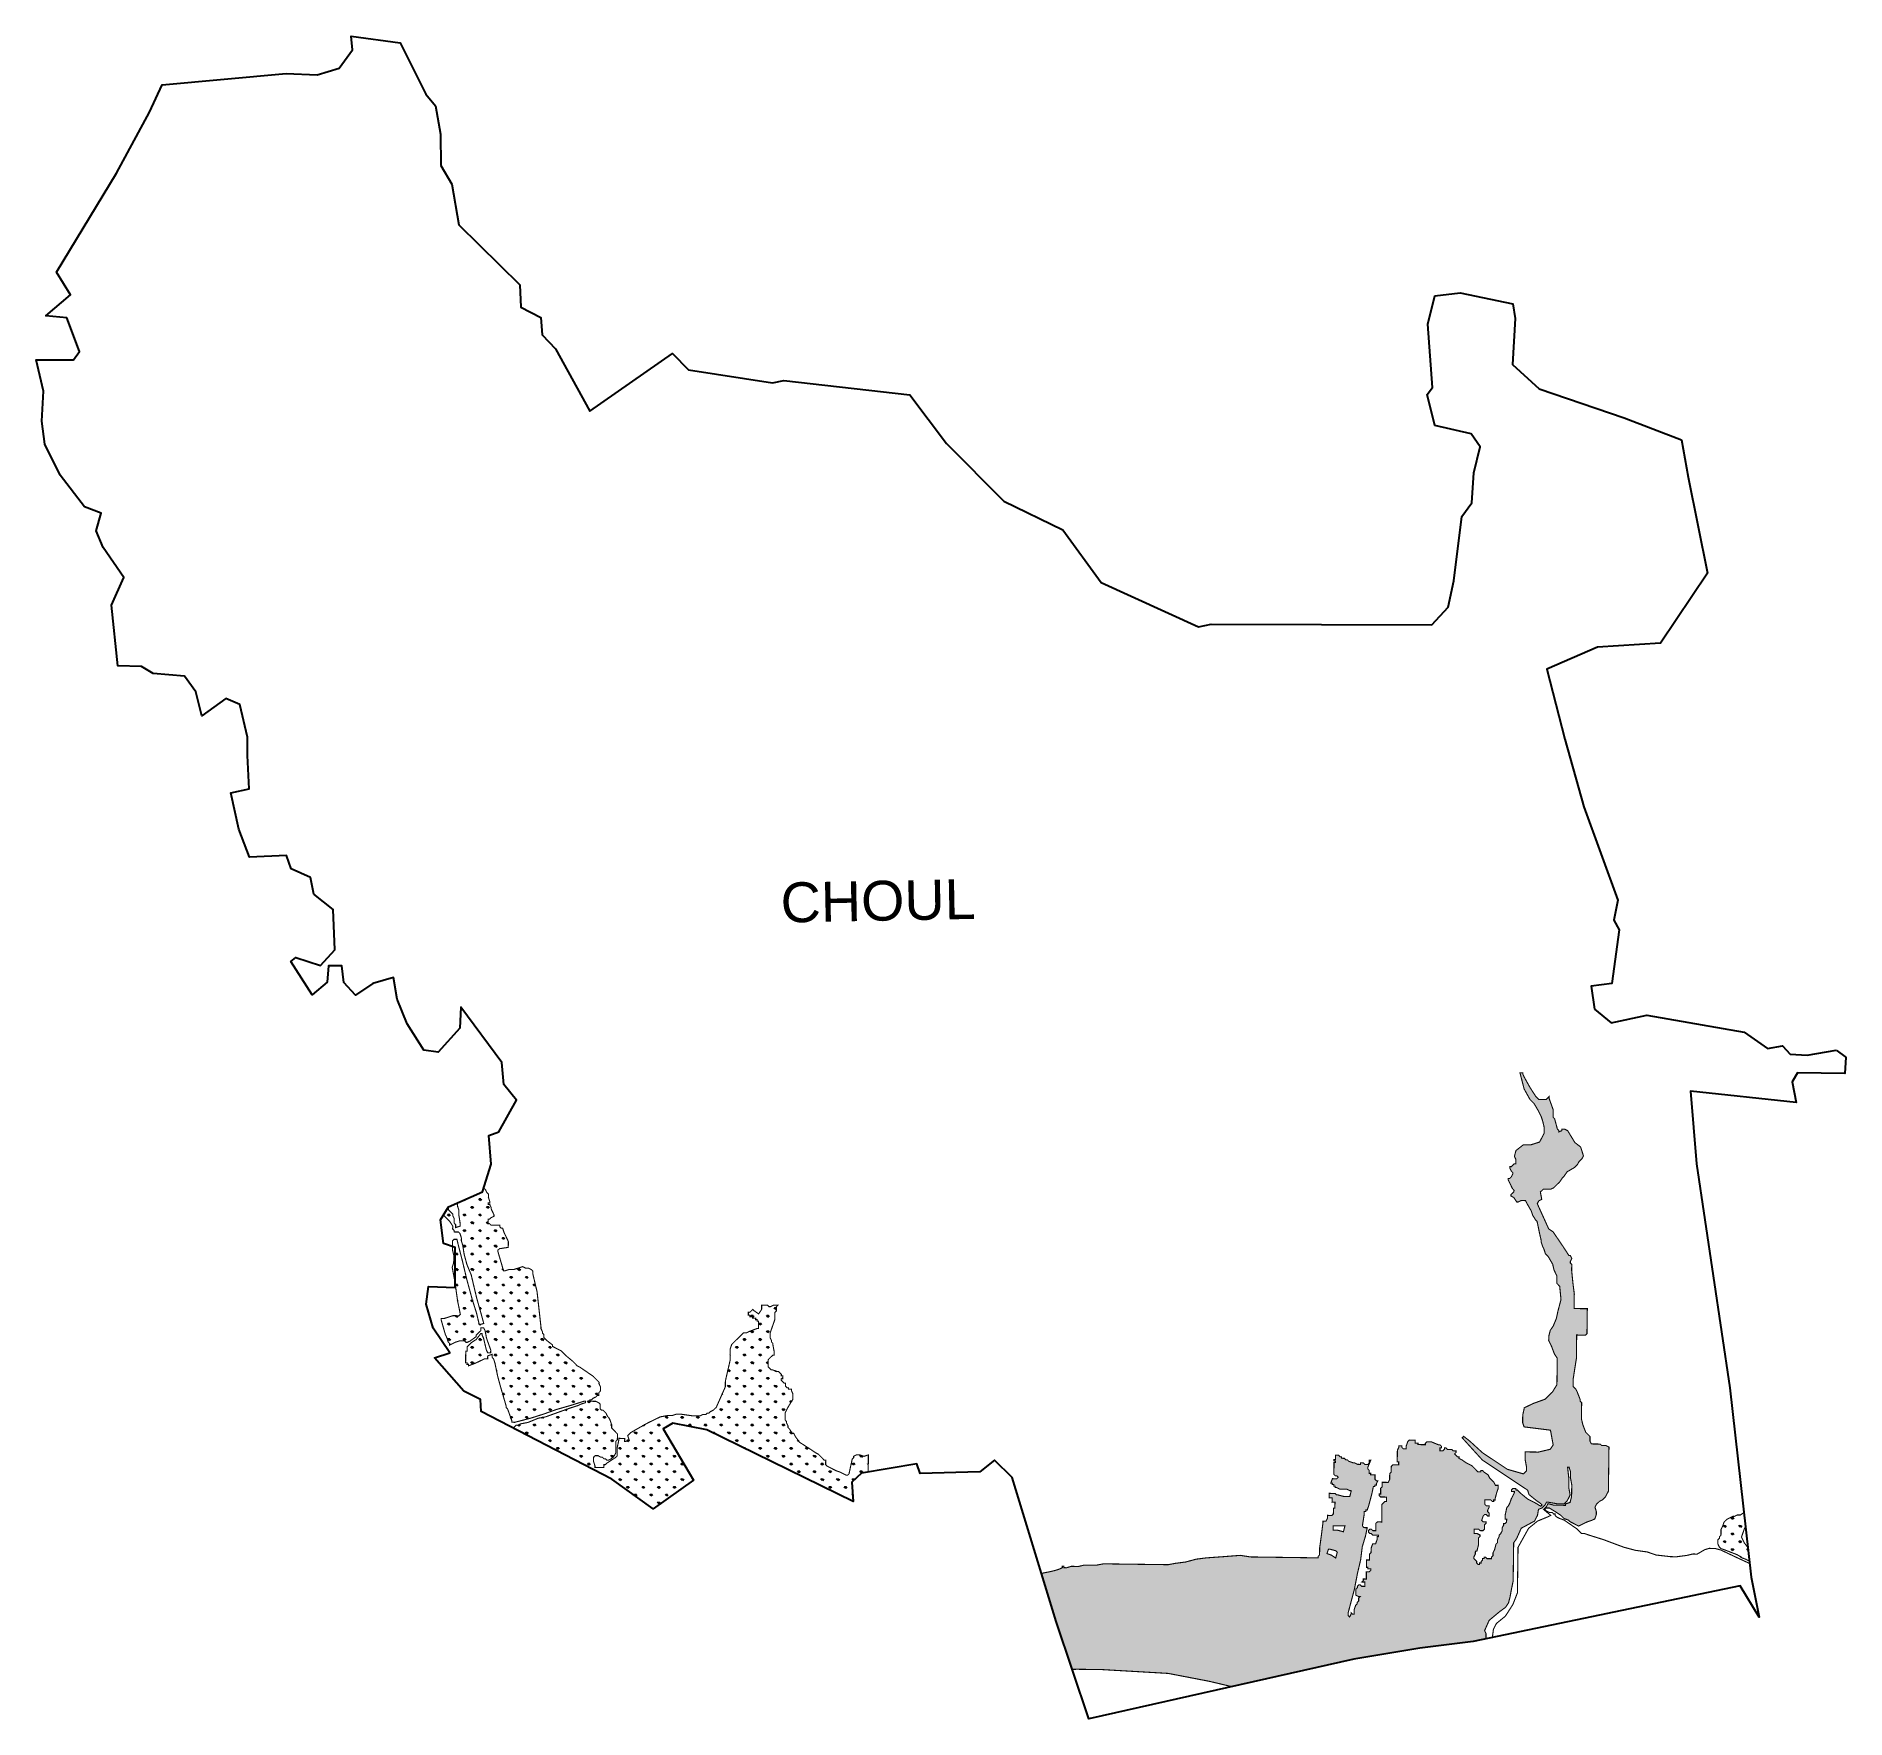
# Model space of a CAD drawing. Header units: metres. Extents: x 280246 to 285181, y 2051855 to 2056443.
import ezdxf

# ---------------------------------------------------------------- set-up
doc = ezdxf.new("R2010")
doc.units = ezdxf.units.M
doc.header["$MEASUREMENT"] = 0
for name, color, linetype in [('MANGROOVES', 112, 'Continuous'), ('village', 3, 'Continuous'), ('VILLAGE NAME', 250, 'Continuous')]:
    doc.layers.add(name, color=color, linetype=linetype)
doc.styles.get("Standard").update_dxf_attribs({"font": 'simplex.shx'})

msp = doc.modelspace()

# ---------------------------------------------------------------- texts
at = {"layer": 'VILLAGE NAME', "insert": (282275, 2054134.7), "char_height": 108.748, "attachment_point": 1, "rotation": 1.1028}
msp.add_mtext_dynamic_manual_height_columns('{\\fArial|b0|i0|c0|p34;CHOUL}', width=726.929, gutter_width=543.7, heights=[0], dxfattribs=at)

# ---------------------------------------------------------------- hatches: boundary and pattern name
at = {"layer": 'MANGROOVES'}
h = msp.add_hatch(dxfattribs=at)
h.set_pattern_fill('GRASS', color=256, scale=30)
h.paths.add_polyline_path([(284018.9, 2052047.2), (284164.6, 2052065.7), (284199.5, 2052073), (284199.7, 2052087.1), (284195.8, 2052095.1), (284208.2, 2052123), (284236.6, 2052146.7), (284252.8, 2052158.5), (284260.9, 2052170.4), (284265.1, 2052186.4), (284269.5, 2052210.4), (284273.7, 2052230.3), (284275.1, 2052334.5), (284283.3, 2052346.4), (284295.7, 2052374.3), (284332, 2052393.8), (284340.2, 2052409.8), (284342.7, 2052425.7), (284352.5, 2052429.6), (284360.6, 2052437.5), (284364.7, 2052445.5), (284368.7, 2052445.4), (284392.7, 2052441.1), (284412.8, 2052440.9), (284420.9, 2052448.8), (284429.1, 2052464.7), (284425.4, 2052484.8), (284425.7, 2052508.8), (284422.1, 2052540.9), (284426.1, 2052540.9), (284429.9, 2052528.8), (284429.7, 2052512.8), (284433.5, 2052492.7), (284433, 2052460.6), (284428.8, 2052444.6), (284416.8, 2052440.8), (284416.7, 2052436.8), (284384.7, 2052437.2), (284368.7, 2052441.4), (284364.6, 2052433.5), (284360.5, 2052429.5), (284372.5, 2052429.4), (284392.4, 2052417.1), (284404.3, 2052408.9), (284412.2, 2052400.8), (284424.2, 2052396.6), (284428.1, 2052392.6), (284436.1, 2052388.5), (284452, 2052380.2), (284476.2, 2052391.9), (284488.3, 2052395.8), (284496.3, 2052399.7), (284500.5, 2052411.6), (284500.6, 2052419.7), (284496.8, 2052431.7), (284500.9, 2052439.7), (284509, 2052447.6), (284517.1, 2052451.5), (284525.2, 2052459.4), (284533.4, 2052475.3), (284535, 2052595.5), (284527, 2052599.6), (284515, 2052599.8), (284511.1, 2052603.8), (284487, 2052604.2), (284483.1, 2052612.2), (284483.3, 2052624.2), (284479.3, 2052628.3), (284471.4, 2052636.4), (284463.7, 2052656.6), (284459.9, 2052672.6), (284460.5, 2052716.7), (284456.5, 2052720.8), (284456.6, 2052724.8), (284448.8, 2052744.9), (284445, 2052753), (284437, 2052761.1), (284437.3, 2052781.1), (284446.1, 2052837.1), (284446.9, 2052901.2), (284471, 2052900.9), (284475, 2052904.8), (284475.9, 2052973), (284439.9, 2052973.4), (284440.4, 2053013.5), (284436.8, 2053041.6), (284433.2, 2053077.7), (284433.5, 2053093.7), (284429.5, 2053097.8), (284429.6, 2053101.8), (284433.7, 2053109.8), (284429.8, 2053117.8), (284425.8, 2053117.9), (284410.1, 2053142.1), (284382.6, 2053182.6), (284370.6, 2053190.7), (284339.5, 2053259.3), (284343.6, 2053267.2), (284351.7, 2053271.1), (284347.9, 2053291.2), (284356.1, 2053299.1), (284376.1, 2053298.8), (284384.2, 2053302.7), (284388.2, 2053306.7), (284396.3, 2053314.6), (284400.4, 2053318.6), (284408.6, 2053330.5), (284412.6, 2053334.4), (284420.8, 2053346.3), (284441, 2053358.1), (284449.1, 2053366), (284453.2, 2053374), (284461.3, 2053381.9), (284465.4, 2053389.8), (284457.7, 2053414), (284441.9, 2053426.2), (284422.3, 2053458.5), (284414.3, 2053462.6), (284406.3, 2053462.7), (284406.3, 2053458.7), (284398.2, 2053454.8), (284398.2, 2053458.8), (284394.3, 2053462.9), (284386.7, 2053491), (284382.7, 2053495.1), (284383, 2053515.1), (284371.4, 2053547.3), (284371.4, 2053551.4), (284367.4, 2053547.4), (284363.3, 2053543.4), (284343.3, 2053543.7), (284335.4, 2053551.8), (284319.7, 2053576.1), (284304, 2053604.3), (284300.1, 2053612.4), (284300.2, 2053616.4), (284292.2, 2053616.5), (284303.6, 2053572.3), (284319.3, 2053544), (284331.1, 2053531.9), (284342.9, 2053511.7), (284350.7, 2053495.5), (284354.5, 2053483.5), (284358.3, 2053467.4), (284358.1, 2053451.4), (284349.9, 2053435.4), (284345.7, 2053427.5), (284321.6, 2053419.8), (284301.6, 2053420.1), (284281.3, 2053404.3), (284277.1, 2053388.3), (284281, 2053380.3), (284280.9, 2053368.2), (284276.9, 2053368.3), (284272.8, 2053364.3), (284268.7, 2053360.4), (284264.7, 2053360.4), (284264.7, 2053356.4), (284268.6, 2053348.4), (284272.5, 2053344.3), (284272.5, 2053340.3), (284268.4, 2053332.3), (284264.3, 2053328.4), (284260.3, 2053328.4), (284260.2, 2053324.4), (284264.1, 2053316.4), (284271.9, 2053300.2), (284275.9, 2053296.2), (284275.8, 2053292.2), (284271.8, 2053288.2), (284267.7, 2053284.3), (284267.7, 2053280.3), (284275.6, 2053276.1), (284283.5, 2053264), (284287.5, 2053264), (284295.5, 2053267.9), (284307.6, 2053267.7), (284311.5, 2053259.6), (284323.2, 2053239.4), (284327.1, 2053227.4), (284334.9, 2053215.2), (284338.9, 2053211.2), (284346.4, 2053175), (284350.2, 2053158.9), (284350.1, 2053154.9), (284354, 2053142.9), (284357.9, 2053134.8), (284361.7, 2053122.7), (284369.6, 2053114.6), (284381.4, 2053094.4), (284385.2, 2053078.3), (284393, 2053062.2), (284392.7, 2053042.2), (284400.6, 2053034.1), (284404.1, 2052997.9), (284395.7, 2052966), (284391.4, 2052946), (284383.1, 2052926.1), (284375, 2052914.2), (284370.8, 2052898.2), (284370.6, 2052886.2), (284378.4, 2052870.1), (284386.1, 2052849.9), (284394, 2052837.8), (284393, 2052765.7), (284380.8, 2052745.8), (284360.5, 2052726.1), (284328.3, 2052714.5), (284304.1, 2052702.8), (284299.8, 2052682.8), (284299.5, 2052662.7), (284303.4, 2052650.7), (284375.4, 2052641.7), (284382.8, 2052601.5), (284374.7, 2052589.6), (284342.5, 2052582), (284306.5, 2052582.5), (284306.2, 2052562.5), (284309.9, 2052542.4), (284309.8, 2052530.4), (284301.7, 2052522.5), (284257.8, 2052535.1), (284190.2, 2052580.1), (284154.6, 2052612.6), (284138.8, 2052624.8), (284134.7, 2052620.9), (284190, 2052560), (284313.1, 2052478.2), (284316.9, 2052466.2), (284336.8, 2052449.9), (284348.7, 2052441.7), (284352.6, 2052437.6), (284348.7, 2052434.3), (284336.6, 2052441.9), (284312.8, 2052454.2), (284293, 2052470.5), (284285.1, 2052478.6), (284281, 2052478.7), (284281.1, 2052482.7), (284273.1, 2052482.8), (284269, 2052478.8), (284269, 2052474.8), (284277, 2052474.7), (284276.9, 2052470.7), (284268.7, 2052454.8), (284264.5, 2052442.8), (284260.4, 2052434.9), (284256.4, 2052430.9), (284252.1, 2052410.9), (284251.9, 2052398.9), (284255.9, 2052398.9), (284255.8, 2052390.9), (284251.8, 2052386.9), (284247.8, 2052387), (284247.7, 2052382.9), (284243.6, 2052375), (284243.5, 2052367), (284239.4, 2052359), (284235.3, 2052355.1), (284235.3, 2052351.1), (284231.2, 2052343.1), (284231.1, 2052335.1), (284227, 2052331.1), (284222.8, 2052315.2), (284218.7, 2052307.2), (284218.6, 2052299.2), (284214.5, 2052295.2), (284214.5, 2052291.2), (284202.4, 2052291.4), (284198.5, 2052295.4), (284194.5, 2052295.5), (284194.4, 2052291.5), (284190.4, 2052291.5), (284190.4, 2052287.5), (284186.3, 2052283.6), (284186.3, 2052279.6), (284182.2, 2052279.6), (284182.2, 2052275.6), (284178.2, 2052275.7), (284174.2, 2052279.7), (284174.3, 2052283.7), (284170.3, 2052287.8), (284166.4, 2052291.9), (284166.4, 2052295.9), (284170.5, 2052303.8), (284170.7, 2052311.8), (284174.7, 2052311.8), (284178.9, 2052327.8), (284179.1, 2052347.8), (284183.2, 2052351.7), (284183.3, 2052355.8), (284175.3, 2052359.9), (284167.3, 2052360), (284167.4, 2052372), (284179.5, 2052371.8), (284183.4, 2052367.8), (284191.4, 2052367.7), (284195.5, 2052371.6), (284195.6, 2052383.6), (284199.7, 2052387.6), (284199.8, 2052391.6), (284191.7, 2052391.7), (284187.8, 2052395.8), (284192, 2052407.7), (284196, 2052411.7), (284200, 2052411.6), (284204, 2052407.6), (284208, 2052407.5), (284208.1, 2052415.5), (284204.1, 2052419.6), (284204.2, 2052423.6), (284208.3, 2052431.6), (284208.4, 2052435.6), (284200.3, 2052435.7), (284196.4, 2052439.7), (284196.6, 2052451.7), (284212.6, 2052451.5), (284216.5, 2052447.5), (284220.5, 2052447.4), (284220.6, 2052451.4), (284224.6, 2052451.4), (284224.6, 2052455.4), (284228.9, 2052471.4), (284233, 2052483.3), (284233.1, 2052491.3), (284225.1, 2052491.4), (284221.2, 2052499.5), (284213.3, 2052507.6), (284209.4, 2052511.7), (284205.5, 2052519.7), (284193.6, 2052527.9), (284189.6, 2052532), (284185.6, 2052532), (284185.5, 2052528), (284177.5, 2052528.1), (284165.7, 2052540.3), (284161.7, 2052544.4), (284145.8, 2052552.6), (284133.9, 2052560.8), (284125.9, 2052564.9), (284126, 2052568.9), (284122, 2052568.9), (284118, 2052573), (284114.1, 2052577.1), (284118.1, 2052581), (284118.2, 2052585), (284110.2, 2052585.1), (284106.2, 2052589.2), (284094.2, 2052589.3), (284090.3, 2052593.4), (284086.3, 2052593.5), (284086.2, 2052589.5), (284082.1, 2052585.5), (284074.1, 2052585.6), (284074.2, 2052593.6), (284078.2, 2052593.6), (284078.3, 2052597.6), (284074.3, 2052601.6), (284070.3, 2052601.7), (284050.4, 2052610), (284038.4, 2052610.1), (284034.3, 2052606.2), (284034.3, 2052602.2), (284014.3, 2052602.4), (284014.3, 2052606.4), (284006.3, 2052606.5), (284006.4, 2052614.6), (283990.4, 2052614.8), (283986.3, 2052610.8), (283982.2, 2052598.8), (283982.1, 2052590.8), (283974, 2052590.9), (283970.1, 2052595), (283970.1, 2052599), (283962.1, 2052599.1), (283962.1, 2052595.1), (283958, 2052587.1), (283957.5, 2052555.1), (283961.5, 2052555), (283961.4, 2052547), (283945.4, 2052547.2), (283941.4, 2052543.3), (283941.1, 2052527.3), (283937.1, 2052523.3), (283936.9, 2052507.3), (283932.8, 2052499.3), (283916.7, 2052499.5), (283916.6, 2052487.5), (283912.5, 2052483.6), (283912.3, 2052467.5), (283908.3, 2052467.6), (283908.3, 2052463.6), (283912.2, 2052459.5), (283928.2, 2052459.3), (283928.1, 2052447.3), (283924.1, 2052447.4), (283920, 2052443.4), (283915.9, 2052439.4), (283915.3, 2052391.4), (283903.3, 2052391.5), (283899.2, 2052387.6), (283899, 2052367.5), (283890.9, 2052367.7), (283887, 2052371.7), (283883, 2052371.8), (283878.9, 2052367.8), (283878.9, 2052363.8), (283882.8, 2052359.7), (283886.8, 2052359.7), (283890.8, 2052355.6), (283906.8, 2052355.4), (283906.8, 2052351.4), (283902.8, 2052351.5), (283902.6, 2052343.5), (283898.5, 2052331.5), (283890.5, 2052331.6), (283886.3, 2052319.6), (283886.1, 2052307.6), (283882.1, 2052303.7), (283881.9, 2052287.6), (283873.9, 2052287.7), (283873.6, 2052267.7), (283877.6, 2052267.7), (283877.5, 2052263.6), (283885.6, 2052263.5), (283885.5, 2052259.5), (283881.4, 2052255.6), (283873.4, 2052255.7), (283873.2, 2052235.7), (283865.2, 2052235.8), (283865.1, 2052231.8), (283861, 2052227.8), (283869.1, 2052227.7), (283868.9, 2052215.7), (283860.9, 2052215.8), (283856.9, 2052219.8), (283852.9, 2052219.9), (283848.9, 2052215.9), (283848.8, 2052211.9), (283844.8, 2052208), (283844.5, 2052192), (283852.5, 2052187.8), (283856.5, 2052187.8), (283852.4, 2052183.8), (283852.3, 2052175.8), (283848.3, 2052171.9), (283848.2, 2052167.9), (283844.2, 2052163.9), (283840, 2052152), (283839.8, 2052139.9), (283835.8, 2052140), (283831.9, 2052144), (283831.8, 2052140), (283827.7, 2052132.1), (283823.8, 2052136.1), (283823.9, 2052144.2), (283832.3, 2052176.1), (283840.8, 2052208), (283849.3, 2052252), (283857.8, 2052288), (283862.3, 2052324), (283870.7, 2052351.9), (283875, 2052371.9), (283875, 2052375.9), (283867, 2052376), (283863.1, 2052380), (283863.1, 2052384.1), (283867.5, 2052412), (283867.6, 2052420.1), (283871.6, 2052420), (283871.7, 2052424), (283875.7, 2052424), (283879.8, 2052435.9), (283888.3, 2052467.9), (283892.5, 2052487.8), (283896.6, 2052487.8), (283896.6, 2052491.8), (283900.6, 2052491.7), (283900.7, 2052495.7), (283904.8, 2052503.7), (283900.8, 2052503.8), (283896.8, 2052507.8), (283897, 2052519.8), (283885, 2052520), (283885, 2052524), (283881, 2052524.1), (283881.1, 2052532.1), (283877.2, 2052536.1), (283877.2, 2052540.1), (283885.5, 2052560.1), (283881.5, 2052560.1), (283881.4, 2052552.1), (283877.3, 2052548.2), (283869.3, 2052548.3), (283865.4, 2052552.3), (283857.3, 2052552.4), (283857.3, 2052548.4), (283849.3, 2052548.5), (283841.3, 2052552.6), (283837.3, 2052552.7), (283825.4, 2052556.9), (283821.4, 2052560.9), (283817.4, 2052561), (283813.4, 2052565), (283805.4, 2052565.1), (283805.5, 2052569.1), (283801.5, 2052569.2), (283797.5, 2052573.3), (283789.5, 2052573.4), (283789.4, 2052561.3), (283784.9, 2052561.3), (283785.3, 2052557.4), (283789.3, 2052557.3), (283789.3, 2052553.3), (283785.2, 2052553.4), (283784.8, 2052521.3), (283788.8, 2052517.3), (283792.8, 2052517.2), (283796.7, 2052513.2), (283792.7, 2052509.2), (283780.7, 2052509.4), (283776.5, 2052497.4), (283780.5, 2052497.3), (283780.4, 2052493.3), (283784.4, 2052493.3), (283784.4, 2052489.3), (283788.4, 2052489.2), (283788.3, 2052485.2), (283792.4, 2052485.2), (283800.3, 2052481.1), (283820.3, 2052480.8), (283828.3, 2052476.7), (283832.3, 2052476.6), (283828.1, 2052460.7), (283812.1, 2052460.9), (283796.1, 2052465.1), (283792.1, 2052465.1), (283788.1, 2052469.2), (283772.1, 2052469.4), (283772, 2052457.4), (283780, 2052457.3), (283779.8, 2052445.3), (283787.8, 2052445.2), (283787.6, 2052429.1), (283783.6, 2052429.2), (283783.4, 2052413.2), (283779.3, 2052409.2), (283767.3, 2052409.4), (283767.2, 2052401.4), (283763.1, 2052393.4), (283755.1, 2052393.5), (283755, 2052389.5), (283750.5, 2052353.5), (283746.1, 2052321.5), (283745.8, 2052301.5), (283741.8, 2052297.5), (283741.7, 2052293.5), (283557.5, 2052296), (283529.5, 2052300.3), (283485.4, 2052296.9), (283437.2, 2052293.5), (283409.1, 2052289.9), (283381, 2052282.3), (283352.9, 2052278.6), (283332.8, 2052274.9), (283156.6, 2052277.2), (283136.5, 2052273.5), (283104.4, 2052273.9), (283088.4, 2052270.1), (283068.3, 2052270.4), (283056.3, 2052266.6), (283048.3, 2052266.7), (283048.3, 2052270.7), (283044.3, 2052270.7), (283044.3, 2052266.7), (283036.2, 2052262.8), (283024.1, 2052259), (283008, 2052255.2), (282988, 2052251.4), (282987.6, 2052251.3), (283027.8, 2052119.8), (283071.4, 2051989.4), (283084.6, 2051989.7), (283152.7, 2051988.8), (283332.9, 2051978.4), (283444.8, 2051956.9), (283506.1, 2051942.4), (283839.1, 2052017.4)])
h.paths.add_polyline_path([(283789.8, 2052292.9), (283777.9, 2052301), (283765.9, 2052305.2), (283770.1, 2052317.2), (283774.1, 2052317.1), (283790.1, 2052312.9), (283794, 2052308.8)], flags=16)
h.paths.add_polyline_path([(283810.8, 2052364.7), (283794.8, 2052368.9), (283782.8, 2052369.1), (283783, 2052381.1), (283787, 2052381.1), (283815, 2052380.7)], flags=16)
h = msp.add_hatch(dxfattribs=at)
h.set_pattern_fill('GRASS', color=256, scale=30)
h.paths.add_polyline_path([(281478.2, 2053205.1), (281478.4, 2053217.2), (281482.4, 2053217.1), (281486.4, 2053221.1), (281494.5, 2053225), (281494.6, 2053229), (281486.8, 2053245.1), (281486.8, 2053249.1), (281482.9, 2053257.2), (281478.9, 2053257.2), (281479, 2053261.2), (281483, 2053261.2), (281483, 2053265.2), (281479.2, 2053277.3), (281479.3, 2053285.3), (281475.3, 2053289.3), (281471.4, 2053297.4), (281466.7, 2053302.3), (281463.5, 2053291.8), (281390.8, 2053260), (281390.8, 2053258.4), (281394.8, 2053258.4), (281394.7, 2053254.3), (281398.6, 2053242.3), (281398.4, 2053230.3), (281402.1, 2053206.2), (281402, 2053198.1), (281389.9, 2053194.3), (281390, 2053202.3), (281386.1, 2053206.4), (281386.2, 2053218.4), (281382.3, 2053226.5), (281382.4, 2053230.5), (281378.4, 2053234.5), (281374.5, 2053238.6), (281370.5, 2053242.6), (281370.7, 2053251.2), (281370.4, 2053251.1), (281356.6, 2053228.5), (281374.1, 2053210.5), (281382, 2053198.4), (281381.9, 2053190.4), (281385.8, 2053186.3), (281385.8, 2053182.3), (281397.8, 2053182.2), (281401.7, 2053178.1), (281405.6, 2053166), (281405.5, 2053158), (281409.3, 2053146), (281413, 2053121.9), (281420.6, 2053093.7), (281432.3, 2053065.5), (281447.5, 2053001.2), (281458.9, 2052961), (281466.6, 2052932.8), (281454.5, 2052929), (281446.9, 2052961.1), (281435.4, 2052997.4), (281420.1, 2053053.7), (281408.7, 2053101.9), (281397.3, 2053146.1), (281393.5, 2053162.2), (281385.5, 2053162.3), (281381.4, 2053158.4), (281381.2, 2053142.4), (281388.2, 2053140.1), (281388.4, 2053042.8), (281395.3, 2052993.9), (281402.8, 2052957.7), (281398.7, 2052953.8), (281382.7, 2052954), (281358.6, 2052946.3), (281350.6, 2052946.4), (281350.5, 2052942.4), (281362, 2052902.2), (281365.9, 2052894.1), (281369.7, 2052882), (281373.7, 2052878), (281373.6, 2052874), (281381.7, 2052877.9), (281389.8, 2052881.8), (281401.8, 2052885.6), (281413.9, 2052885.4), (281417.8, 2052881.4), (281421.8, 2052881.3), (281429.9, 2052885.2), (281446.1, 2052897), (281446.1, 2052901), (281458.3, 2052912.9), (281458.4, 2052920.9), (281466.4, 2052920.8), (281470.3, 2052912.7), (281474.1, 2052892.7), (281485.6, 2052860.4), (281485.5, 2052852.4), (281477.5, 2052852.5), (281473.6, 2052860.6), (281466, 2052892.8), (281462.1, 2052900.8), (281462.2, 2052904.8), (281458.2, 2052904.9), (281446, 2052889), (281433.8, 2052881.2), (281425.7, 2052873.3), (281421.7, 2052869.3), (281421.5, 2052857.3), (281417.5, 2052857.3), (281417.1, 2052825.3), (281421.1, 2052825.2), (281421, 2052821.2), (281425, 2052821.2), (281425, 2052817.2), (281445.1, 2052824.9), (281469.3, 2052836.6), (281477.3, 2052836.5), (281477.4, 2052844.5), (281489.5, 2052848.4), (281489.4, 2052840.4), (281493.3, 2052836.3), (281497.2, 2052824.2), (281504.7, 2052788.1), (281512.4, 2052759.9), (281527.7, 2052707.6), (281527.6, 2052703.6), (281531.6, 2052699.6), (281543.2, 2052667.3), (281543.1, 2052663.3), (281551.1, 2052663.2), (281595.4, 2052674.7), (281631.6, 2052686.2), (281663.8, 2052697.8), (281704, 2052709.3), (281740.2, 2052720.8), (281744.2, 2052720.8), (281744.2, 2052716.8), (281732.1, 2052712.9), (281724, 2052709), (281699.9, 2052701.3), (281635.5, 2052678.1), (281615.4, 2052674.4), (281587.2, 2052662.8), (281567.1, 2052659), (281559, 2052655.1), (281555, 2052655.2), (281551, 2052651.2), (281546.9, 2052647.3), (281546.9, 2052647.2), (281815.6, 2052508.4), (281928.6, 2052426.8), (282038.7, 2052505.3), (281956.2, 2052645.3), (281981.8, 2052660.8), (282074.6, 2052643.1), (282473.5, 2052447.6), (282470, 2052499.6), (282496.9, 2052524.1), (282514.9, 2052527.2), (282515.4, 2052570.3), (282515.5, 2052574.3), (282503.4, 2052570.4), (282491.5, 2052574.6), (282483.4, 2052574.7), (282475.4, 2052570.8), (282475.3, 2052566.8), (282471.3, 2052562.8), (282467, 2052542.9), (282462.7, 2052522.9), (282458.7, 2052518.9), (282454.7, 2052519), (282438.7, 2052527.2), (282426.8, 2052531.4), (282418.8, 2052535.5), (282402.9, 2052543.7), (282399, 2052547.8), (282399.1, 2052559.8), (282395.1, 2052559.8), (282391.2, 2052563.9), (282379.3, 2052576.1), (282371.3, 2052580.2), (282359.4, 2052588.4), (282327.7, 2052608.8), (282315.8, 2052625), (282312, 2052633.1), (282307.9, 2052633.1), (282300.1, 2052645.3), (282296.1, 2052649.3), (282296.2, 2052653.3), (282292.3, 2052661.4), (282292.3, 2052665.4), (282288.4, 2052669.5), (282288.7, 2052689.5), (282296.9, 2052705.4), (282309.2, 2052725.3), (282309.4, 2052741.3), (282305.5, 2052749.4), (282305.5, 2052753.4), (282297.5, 2052753.5), (282297.6, 2052757.5), (282293.6, 2052757.5), (282289.6, 2052761.6), (282289.7, 2052769.6), (282285.7, 2052769.7), (282281.8, 2052773.7), (282277.8, 2052777.8), (282277.9, 2052781.8), (282281.9, 2052781.7), (282282, 2052789.8), (282278, 2052789.8), (282278, 2052793.8), (282270.1, 2052801.9), (282266.1, 2052802), (282254.2, 2052806.1), (282250.1, 2052806.2), (282246.2, 2052810.3), (282242.2, 2052814.3), (282242.5, 2052834.4), (282246.6, 2052838.3), (282250.6, 2052842.3), (282254.7, 2052846.2), (282258.7, 2052846.2), (282258.8, 2052854.2), (282255.1, 2052874.3), (282255.1, 2052878.3), (282251.2, 2052882.3), (282251.2, 2052886.3), (282247.3, 2052894.4), (282247.5, 2052906.4), (282251.6, 2052918.4), (282260, 2052942.3), (282260.2, 2052962.3), (282264.3, 2052966.3), (282264.5, 2052978.3), (282268.5, 2052982.3), (282256.5, 2052982.4), (282248.4, 2052978.5), (282244.4, 2052978.6), (282240.5, 2052982.6), (282224.5, 2052982.9), (282224.3, 2052970.8), (282216.1, 2052958.9), (282204.2, 2052967.1), (282200.3, 2052971.2), (282192.1, 2052963.2), (282188.1, 2052963.3), (282188, 2052955.3), (282192, 2052955.2), (282192, 2052951.2), (282200, 2052951.1), (282199.9, 2052947.1), (282208, 2052947), (282207.9, 2052943), (282211.9, 2052943), (282211.9, 2052938.9), (282215.9, 2052938.9), (282215.6, 2052918.9), (282211.6, 2052918.9), (282191.4, 2052911.2), (282183.4, 2052907.3), (282175.4, 2052907.4), (282171.3, 2052903.4), (282159.1, 2052891.6), (282151, 2052883.7), (282147, 2052879.7), (282142.9, 2052875.7), (282138.7, 2052863.8), (282138.3, 2052831.7), (282125.5, 2052775.8), (282125.3, 2052759.8), (282100.6, 2052704), (282096.5, 2052700.1), (282092.4, 2052696.1), (282084.4, 2052692.2), (282080.3, 2052688.3), (282076.3, 2052688.3), (282072.2, 2052684.4), (282064.2, 2052684.5), (282056.2, 2052680.6), (282036.1, 2052680.8), (282004.2, 2052685.3), (281992.1, 2052685.4), (281980.1, 2052681.6), (281968, 2052681.7), (281948, 2052678), (281923.8, 2052666.3), (281915.7, 2052662.4), (281887.5, 2052646.7), (281867.3, 2052635), (281863.2, 2052631), (281859.1, 2052627.1), (281863, 2052615), (281859, 2052615.1), (281854.9, 2052611.1), (281850.9, 2052611.2), (281851, 2052619.2), (281835, 2052619.4), (281835, 2052615.4), (281830.7, 2052595.4), (281830.4, 2052571.4), (281826.3, 2052567.4), (281814.2, 2052559.6), (281802.1, 2052551.7), (281798, 2052547.8), (281794, 2052547.8), (281793.9, 2052539.8), (281769.8, 2052540.1), (281769.9, 2052544.1), (281766.1, 2052556.2), (281766.2, 2052568.2), (281770.3, 2052572.2), (281778.3, 2052572.1), (281786.2, 2052567.9), (281790.3, 2052567.9), (281794.2, 2052563.8), (281798.2, 2052563.8), (281802.2, 2052559.7), (281806.2, 2052559.7), (281814.2, 2052563.6), (281822.3, 2052571.5), (281826.5, 2052579.4), (281826.9, 2052611.5), (281830.9, 2052615.4), (281831.2, 2052631.5), (281827.2, 2052635.5), (281823.3, 2052639.6), (281815.4, 2052647.7), (281815.5, 2052655.7), (281811.6, 2052667.8), (281807.7, 2052675.8), (281803.8, 2052679.9), (281799.9, 2052688), (281792, 2052696.1), (281788, 2052696.1), (281784, 2052700.2), (281784.2, 2052712.2), (281780.2, 2052716.3), (281772.2, 2052720.4), (281756.2, 2052720.6), (281756.3, 2052724.6), (281760.3, 2052724.6), (281764.3, 2052728.5), (281772.4, 2052732.4), (281776.5, 2052736.4), (281780.5, 2052736.3), (281780.6, 2052744.3), (281784.6, 2052748.3), (281784.8, 2052760.3), (281780.9, 2052768.4), (281781, 2052772.4), (281777, 2052776.4), (281765.1, 2052788.6), (281729.4, 2052813.1), (281721.5, 2052817.2), (281709.6, 2052829.4), (281689.8, 2052845.7), (281677.9, 2052857.9), (281654, 2052870.2), (281654.1, 2052874.2), (281638.2, 2052886.5), (281630.3, 2052894.6), (281630.4, 2052902.6), (281626.5, 2052906.7), (281626.5, 2052910.7), (281622.6, 2052918.7), (281622.7, 2052922.7), (281619.1, 2052954.8), (281612, 2053019), (281600.6, 2053067.3), (281600.7, 2053075.3), (281596.7, 2053079.4), (281588.8, 2053083.5), (281580.8, 2053083.6), (281572.8, 2053087.7), (281548.7, 2053080), (281536.6, 2053080.2), (281524.6, 2053076.3), (281520.6, 2053076.4), (281505.2, 2053128.7), (281505.3, 2053132.7), (281509.4, 2053136.6), (281533.4, 2053140.3), (281533.7, 2053156.3), (281522, 2053180.5), (281518.1, 2053192.6), (281514.1, 2053192.7), (281510.2, 2053196.7), (281510.2, 2053200.7), (281486.2, 2053201), (281482.2, 2053205.1)])
h = msp.add_hatch(dxfattribs=at)
h.set_pattern_fill('GRASS', color=256, scale=30)
h.paths.add_polyline_path([(284904.1, 2052334.1), (284896.3, 2052350.3), (284904.7, 2052374.2), (284907.3, 2052378), (284902.9, 2052416.8), (284893.1, 2052410.4), (284885.1, 2052410.5), (284877, 2052406.6), (284873, 2052406.7), (284856.9, 2052398.9), (284852.8, 2052394.9), (284848.8, 2052391), (284844.6, 2052379), (284840.5, 2052371.1), (284840.3, 2052355), (284836.2, 2052351.1), (284836.2, 2052347.1), (284832.1, 2052343.1), (284832, 2052331.1), (284835.9, 2052323), (284839.8, 2052319), (284851.8, 2052314.8), (284883.7, 2052302.4), (284891.6, 2052298.2), (284895.6, 2052294.2), (284907.5, 2052290), (284915.5, 2052285.9), (284917.8, 2052284.7), (284913.6, 2052322)])

# ---------------------------------------------------------------- linework, layer by layer
at = {"color": 3, "flags": 128}
msp.add_lwpolyline([(285154.2, 2053678.4), (285180.8, 2053659.2)], dxfattribs=at)
at = {"layer": 'MANGROOVES', "const_width": 2.98}
for points in [[(284199.5, 2052073), (284199.7, 2052087.1), (284195.8, 2052095.1), (284208.2, 2052123), (284236.6, 2052146.7), (284252.8, 2052158.5), (284260.9, 2052170.4), (284265.1, 2052186.4), (284269.5, 2052210.4), (284273.7, 2052230.3), (284275.1, 2052334.5), (284283.3, 2052346.4), (284295.7, 2052374.3), (284332, 2052393.8), (284340.2, 2052409.8), (284342.7, 2052425.7), (284352.5, 2052429.6), (284360.6, 2052437.5), (284364.7, 2052445.5), (284368.7, 2052445.4), (284392.7, 2052441.1), (284412.8, 2052440.9), (284420.9, 2052448.8), (284429.1, 2052464.7), (284425.4, 2052484.8), (284425.7, 2052508.8), (284422.1, 2052540.9), (284426.1, 2052540.9), (284429.9, 2052528.8), (284429.7, 2052512.8), (284433.5, 2052492.7), (284433, 2052460.6), (284428.8, 2052444.6), (284416.8, 2052440.8), (284416.7, 2052436.8), (284384.7, 2052437.2), (284368.7, 2052441.4), (284364.6, 2052433.5), (284360.5, 2052429.5), (284372.5, 2052429.4), (284392.4, 2052417.1), (284404.3, 2052408.9), (284412.2, 2052400.8), (284424.2, 2052396.6), (284428.1, 2052392.6), (284436.1, 2052388.5), (284452, 2052380.2), (284476.2, 2052391.9), (284488.3, 2052395.8), (284496.3, 2052399.7), (284500.5, 2052411.6), (284500.6, 2052419.7), (284496.8, 2052431.7), (284500.9, 2052439.7), (284509, 2052447.6), (284517.1, 2052451.5), (284525.2, 2052459.4), (284533.4, 2052475.3), (284535, 2052595.5), (284527, 2052599.6), (284515, 2052599.8), (284511.1, 2052603.8), (284487, 2052604.2), (284483.1, 2052612.2), (284483.3, 2052624.2), (284479.3, 2052628.3), (284471.4, 2052636.4), (284463.7, 2052656.6), (284459.9, 2052672.6), (284460.5, 2052716.7), (284456.5, 2052720.8), (284456.6, 2052724.8), (284448.8, 2052744.9), (284445, 2052753), (284437, 2052761.1), (284437.3, 2052781.1), (284446.1, 2052837.1), (284446.9, 2052901.2), (284471, 2052900.9), (284475, 2052904.8), (284475.9, 2052973), (284439.9, 2052973.4), (284440.4, 2053013.5), (284436.8, 2053041.6), (284433.2, 2053077.7), (284433.5, 2053093.7), (284429.5, 2053097.8), (284429.6, 2053101.8), (284433.7, 2053109.8), (284429.8, 2053117.8), (284425.8, 2053117.9), (284410.1, 2053142.1), (284382.6, 2053182.6), (284370.6, 2053190.7), (284339.5, 2053259.3), (284343.6, 2053267.2), (284351.7, 2053271.1), (284347.9, 2053291.2), (284356.1, 2053299.1), (284376.1, 2053298.8), (284384.2, 2053302.7), (284388.2, 2053306.7), (284396.3, 2053314.6), (284400.4, 2053318.6), (284408.6, 2053330.5), (284412.6, 2053334.4), (284420.8, 2053346.3), (284441, 2053358.1), (284449.1, 2053366), (284453.2, 2053374), (284461.3, 2053381.9), (284465.4, 2053389.8), (284457.7, 2053414), (284441.9, 2053426.2), (284422.3, 2053458.5), (284414.3, 2053462.6), (284406.3, 2053462.7), (284406.3, 2053458.7), (284398.2, 2053454.8), (284398.2, 2053458.8), (284394.3, 2053462.9), (284386.7, 2053491), (284382.7, 2053495.1), (284383, 2053515.1), (284371.4, 2053547.3), (284371.4, 2053551.4), (284367.4, 2053547.4), (284363.3, 2053543.4), (284343.3, 2053543.7), (284335.4, 2053551.8), (284319.7, 2053576.1), (284304, 2053604.3), (284300.1, 2053612.4), (284300.2, 2053616.4), (284292.2, 2053616.5), (284303.6, 2053572.3), (284319.3, 2053544), (284331.1, 2053531.9), (284342.9, 2053511.7), (284350.7, 2053495.5), (284354.5, 2053483.5), (284358.3, 2053467.4), (284358.1, 2053451.4), (284349.9, 2053435.4), (284345.7, 2053427.5), (284321.6, 2053419.8), (284301.6, 2053420.1), (284281.3, 2053404.3), (284277.1, 2053388.3), (284281, 2053380.3), (284280.9, 2053368.2), (284276.9, 2053368.3), (284272.8, 2053364.3), (284268.7, 2053360.4), (284264.7, 2053360.4), (284264.7, 2053356.4), (284268.6, 2053348.4), (284272.5, 2053344.3), (284272.5, 2053340.3), (284268.4, 2053332.3), (284264.3, 2053328.4), (284260.3, 2053328.4), (284260.2, 2053324.4), (284264.1, 2053316.4), (284271.9, 2053300.2), (284275.9, 2053296.2), (284275.8, 2053292.2), (284271.8, 2053288.2), (284267.7, 2053284.3), (284267.7, 2053280.3), (284275.6, 2053276.1), (284283.5, 2053264), (284287.5, 2053264), (284295.5, 2053267.9), (284307.6, 2053267.7), (284311.5, 2053259.6), (284323.2, 2053239.4), (284327.1, 2053227.4), (284334.9, 2053215.2), (284338.9, 2053211.2), (284346.4, 2053175), (284350.2, 2053158.9), (284350.1, 2053154.9), (284354, 2053142.9), (284357.9, 2053134.8), (284361.7, 2053122.7), (284369.6, 2053114.6), (284381.4, 2053094.4), (284385.2, 2053078.3), (284393, 2053062.2), (284392.7, 2053042.2), (284400.6, 2053034.1), (284404.1, 2052997.9), (284395.7, 2052966), (284391.4, 2052946), (284383.1, 2052926.1), (284375, 2052914.2), (284370.8, 2052898.2), (284370.6, 2052886.2), (284378.4, 2052870.1), (284386.1, 2052849.9), (284394, 2052837.8), (284393, 2052765.7), (284380.8, 2052745.8), (284360.5, 2052726.1), (284328.3, 2052714.5), (284304.1, 2052702.8), (284299.8, 2052682.8), (284299.5, 2052662.7), (284303.4, 2052650.7), (284375.4, 2052641.7), (284382.8, 2052601.5), (284374.7, 2052589.6), (284342.5, 2052582), (284306.5, 2052582.5), (284306.2, 2052562.5), (284309.9, 2052542.4), (284309.8, 2052530.4), (284301.7, 2052522.5), (284257.8, 2052535.1), (284190.2, 2052580.1), (284154.6, 2052612.6), (284138.8, 2052624.8), (284134.7, 2052620.9), (284190, 2052560), (284313.1, 2052478.2), (284316.9, 2052466.2), (284336.8, 2052449.9), (284348.7, 2052441.7), (284352.6, 2052437.6), (284348.7, 2052434.3), (284336.6, 2052441.9), (284312.8, 2052454.2), (284293, 2052470.5), (284285.1, 2052478.6), (284281, 2052478.7), (284281.1, 2052482.7), (284273.1, 2052482.8), (284269, 2052478.8), (284269, 2052474.8), (284277, 2052474.7), (284276.9, 2052470.7), (284268.7, 2052454.8), (284264.5, 2052442.8), (284260.4, 2052434.9), (284256.4, 2052430.9), (284252.1, 2052410.9), (284251.9, 2052398.9), (284255.9, 2052398.9), (284255.8, 2052390.9), (284251.8, 2052386.9), (284247.8, 2052387), (284247.7, 2052382.9), (284243.6, 2052375), (284243.5, 2052367), (284239.4, 2052359), (284235.3, 2052355.1), (284235.3, 2052351.1), (284231.2, 2052343.1), (284231.1, 2052335.1), (284227, 2052331.1), (284222.8, 2052315.2), (284218.7, 2052307.2), (284218.6, 2052299.2), (284214.5, 2052295.2), (284214.5, 2052291.2), (284202.4, 2052291.4), (284198.5, 2052295.4), (284194.5, 2052295.5), (284194.4, 2052291.5), (284190.4, 2052291.5), (284190.4, 2052287.5), (284186.3, 2052283.6), (284186.3, 2052279.6), (284182.2, 2052279.6), (284182.2, 2052275.6), (284178.2, 2052275.7), (284174.2, 2052279.7), (284174.3, 2052283.7), (284170.3, 2052287.8), (284166.4, 2052291.9), (284166.4, 2052295.9), (284170.5, 2052303.8), (284170.7, 2052311.8), (284174.7, 2052311.8), (284178.9, 2052327.8), (284179.1, 2052347.8), (284183.2, 2052351.7), (284183.3, 2052355.8), (284175.3, 2052359.9), (284167.3, 2052360), (284167.4, 2052372), (284179.5, 2052371.8), (284183.4, 2052367.8), (284191.4, 2052367.7), (284195.5, 2052371.6), (284195.6, 2052383.6), (284199.7, 2052387.6), (284199.8, 2052391.6), (284191.7, 2052391.7), (284187.8, 2052395.8), (284192, 2052407.7), (284196, 2052411.7), (284200, 2052411.6), (284204, 2052407.6), (284208, 2052407.5), (284208.1, 2052415.5), (284204.1, 2052419.6), (284204.2, 2052423.6), (284208.3, 2052431.6), (284208.4, 2052435.6), (284200.3, 2052435.7), (284196.4, 2052439.7), (284196.6, 2052451.7), (284212.6, 2052451.5), (284216.5, 2052447.5), (284220.5, 2052447.4), (284220.6, 2052451.4), (284224.6, 2052451.4), (284224.6, 2052455.4), (284228.9, 2052471.4), (284233, 2052483.3), (284233.1, 2052491.3), (284225.1, 2052491.4), (284221.2, 2052499.5), (284213.3, 2052507.6), (284209.4, 2052511.7), (284205.5, 2052519.7), (284193.6, 2052527.9), (284189.6, 2052532), (284185.6, 2052532), (284185.5, 2052528), (284177.5, 2052528.1), (284165.7, 2052540.3), (284161.7, 2052544.4), (284145.8, 2052552.6), (284133.9, 2052560.8), (284125.9, 2052564.9), (284126, 2052568.9), (284122, 2052568.9), (284118, 2052573), (284114.1, 2052577.1), (284118.1, 2052581), (284118.2, 2052585), (284110.2, 2052585.1), (284106.2, 2052589.2), (284094.2, 2052589.3), (284090.3, 2052593.4), (284086.3, 2052593.5), (284086.2, 2052589.5), (284082.1, 2052585.5), (284074.1, 2052585.6), (284074.2, 2052593.6), (284078.2, 2052593.6), (284078.3, 2052597.6), (284074.3, 2052601.6), (284070.3, 2052601.7), (284050.4, 2052610), (284038.4, 2052610.1), (284034.3, 2052606.2), (284034.3, 2052602.2), (284014.3, 2052602.4), (284014.3, 2052606.4), (284006.3, 2052606.5), (284006.4, 2052614.6), (283990.4, 2052614.8), (283986.3, 2052610.8), (283982.2, 2052598.8), (283982.1, 2052590.8), (283974, 2052590.9), (283970.1, 2052595), (283970.1, 2052599), (283962.1, 2052599.1), (283962.1, 2052595.1), (283958, 2052587.1), (283957.5, 2052555.1), (283961.5, 2052555), (283961.4, 2052547), (283945.4, 2052547.2), (283941.4, 2052543.3), (283941.1, 2052527.3), (283937.1, 2052523.3), (283936.9, 2052507.3), (283932.8, 2052499.3), (283916.7, 2052499.5), (283916.6, 2052487.5), (283912.5, 2052483.6), (283912.3, 2052467.5), (283908.3, 2052467.6), (283908.3, 2052463.6), (283912.2, 2052459.5), (283928.2, 2052459.3), (283928.1, 2052447.3), (283924.1, 2052447.4), (283920, 2052443.4), (283915.9, 2052439.4), (283915.3, 2052391.4), (283903.3, 2052391.5), (283899.2, 2052387.6), (283899, 2052367.5), (283890.9, 2052367.7), (283887, 2052371.7), (283883, 2052371.8), (283878.9, 2052367.8), (283878.9, 2052363.8), (283882.8, 2052359.7), (283886.8, 2052359.7), (283890.8, 2052355.6), (283906.8, 2052355.4), (283906.8, 2052351.4), (283902.8, 2052351.5), (283902.6, 2052343.5), (283898.5, 2052331.5), (283890.5, 2052331.6), (283886.3, 2052319.6), (283886.1, 2052307.6), (283882.1, 2052303.7), (283881.9, 2052287.6), (283873.9, 2052287.7), (283873.6, 2052267.7), (283877.6, 2052267.7), (283877.5, 2052263.6), (283885.6, 2052263.5), (283885.5, 2052259.5), (283881.4, 2052255.6), (283873.4, 2052255.7), (283873.2, 2052235.7), (283865.2, 2052235.8), (283865.1, 2052231.8), (283861, 2052227.8), (283869.1, 2052227.7), (283868.9, 2052215.7), (283860.9, 2052215.8), (283856.9, 2052219.8), (283852.9, 2052219.9), (283848.9, 2052215.9), (283848.8, 2052211.9), (283844.8, 2052208), (283844.5, 2052192), (283852.5, 2052187.8), (283856.5, 2052187.8), (283852.4, 2052183.8), (283852.3, 2052175.8), (283848.3, 2052171.9), (283848.2, 2052167.9), (283844.2, 2052163.9), (283840, 2052152), (283839.8, 2052139.9), (283835.8, 2052140), (283831.9, 2052144), (283831.8, 2052140), (283827.7, 2052132.1), (283823.8, 2052136.1), (283823.9, 2052144.2), (283832.3, 2052176.1), (283840.8, 2052208), (283849.3, 2052252), (283857.8, 2052288), (283862.3, 2052324), (283870.7, 2052351.9), (283875, 2052371.9), (283875, 2052375.9), (283867, 2052376), (283863.1, 2052380), (283863.1, 2052384.1), (283867.5, 2052412), (283867.6, 2052420.1), (283871.6, 2052420), (283871.7, 2052424), (283875.7, 2052424), (283879.8, 2052435.9), (283888.3, 2052467.9), (283892.5, 2052487.8), (283896.6, 2052487.8), (283896.6, 2052491.8), (283900.6, 2052491.7), (283900.7, 2052495.7), (283904.8, 2052503.7), (283900.8, 2052503.8), (283896.8, 2052507.8), (283897, 2052519.8), (283885, 2052520), (283885, 2052524), (283881, 2052524.1), (283881.1, 2052532.1), (283877.2, 2052536.1), (283877.2, 2052540.1), (283885.5, 2052560.1), (283881.5, 2052560.1), (283881.4, 2052552.1), (283877.3, 2052548.2), (283869.3, 2052548.3), (283865.4, 2052552.3), (283857.3, 2052552.4), (283857.3, 2052548.4), (283849.3, 2052548.5), (283841.3, 2052552.6), (283837.3, 2052552.7), (283825.4, 2052556.9), (283821.4, 2052560.9), (283817.4, 2052561), (283813.4, 2052565), (283805.4, 2052565.1), (283805.5, 2052569.1), (283801.5, 2052569.2), (283797.5, 2052573.3), (283789.5, 2052573.4), (283789.4, 2052561.3), (283784.9, 2052561.3), (283785.3, 2052557.4), (283789.3, 2052557.3), (283789.3, 2052553.3), (283785.2, 2052553.4), (283784.8, 2052521.3), (283788.8, 2052517.3), (283792.8, 2052517.2), (283796.7, 2052513.2), (283792.7, 2052509.2), (283780.7, 2052509.4), (283776.5, 2052497.4), (283780.5, 2052497.3), (283780.4, 2052493.3), (283784.4, 2052493.3), (283784.4, 2052489.3), (283788.4, 2052489.2), (283788.3, 2052485.2), (283792.4, 2052485.2), (283800.3, 2052481.1), (283820.3, 2052480.8), (283828.3, 2052476.7), (283832.3, 2052476.6), (283828.1, 2052460.7), (283812.1, 2052460.9), (283796.1, 2052465.1), (283792.1, 2052465.1), (283788.1, 2052469.2), (283772.1, 2052469.4), (283772, 2052457.4), (283780, 2052457.3), (283779.8, 2052445.3), (283787.8, 2052445.2), (283787.6, 2052429.1), (283783.6, 2052429.2), (283783.4, 2052413.2), (283779.3, 2052409.2), (283767.3, 2052409.4), (283767.2, 2052401.4), (283763.1, 2052393.4), (283755.1, 2052393.5), (283755, 2052389.5), (283750.5, 2052353.5), (283746.1, 2052321.5), (283745.8, 2052301.5), (283741.8, 2052297.5), (283741.7, 2052293.5), (283557.5, 2052296), (283529.5, 2052300.3), (283485.4, 2052296.9), (283437.2, 2052293.5), (283409.1, 2052289.9), (283381, 2052282.3), (283352.9, 2052278.6), (283332.8, 2052274.9), (283156.6, 2052277.2), (283136.5, 2052273.5), (283104.4, 2052273.9), (283088.4, 2052270.1), (283068.3, 2052270.4), (283056.3, 2052266.6), (283048.3, 2052266.7), (283048.3, 2052270.7), (283044.3, 2052270.7), (283044.3, 2052266.7), (283036.2, 2052262.8), (283024.1, 2052259), (283008, 2052255.2), (282988, 2052251.4), (282987.6, 2052251.3)], [(282514.9, 2052527.2), (282515.4, 2052570.3), (282515.5, 2052574.3), (282503.4, 2052570.4), (282491.5, 2052574.6), (282483.4, 2052574.7), (282475.4, 2052570.8), (282475.3, 2052566.8), (282471.3, 2052562.8), (282467, 2052542.9), (282462.7, 2052522.9), (282458.7, 2052518.9), (282454.7, 2052519), (282438.7, 2052527.2), (282426.8, 2052531.4), (282418.8, 2052535.5), (282402.9, 2052543.7), (282399, 2052547.8), (282399.1, 2052559.8), (282395.1, 2052559.8), (282391.2, 2052563.9), (282379.3, 2052576.1), (282371.3, 2052580.2), (282359.4, 2052588.4), (282327.7, 2052608.8), (282315.8, 2052625), (282312, 2052633.1), (282307.9, 2052633.1), (282300.1, 2052645.3), (282296.1, 2052649.3), (282296.2, 2052653.3), (282292.3, 2052661.4), (282292.3, 2052665.4), (282288.4, 2052669.5), (282288.7, 2052689.5), (282296.9, 2052705.4), (282309.2, 2052725.3), (282309.4, 2052741.3), (282305.5, 2052749.4), (282305.5, 2052753.4), (282297.5, 2052753.5), (282297.6, 2052757.5), (282293.6, 2052757.5), (282289.6, 2052761.6), (282289.7, 2052769.6), (282285.7, 2052769.7), (282281.8, 2052773.7), (282277.8, 2052777.8), (282277.9, 2052781.8), (282281.9, 2052781.7), (282282, 2052789.8), (282278, 2052789.8), (282278, 2052793.8), (282270.1, 2052801.9), (282266.1, 2052802), (282254.2, 2052806.1), (282250.1, 2052806.2), (282246.2, 2052810.3), (282242.2, 2052814.3), (282242.5, 2052834.4), (282246.6, 2052838.3), (282250.6, 2052842.3), (282254.7, 2052846.2), (282258.7, 2052846.2), (282258.8, 2052854.2), (282255.1, 2052874.3), (282255.1, 2052878.3), (282251.2, 2052882.3), (282251.2, 2052886.3), (282247.3, 2052894.4), (282247.5, 2052906.4), (282251.6, 2052918.4), (282260, 2052942.3), (282260.2, 2052962.3), (282264.3, 2052966.3), (282264.5, 2052978.3), (282268.5, 2052982.3), (282256.5, 2052982.4), (282248.4, 2052978.5), (282244.4, 2052978.6), (282240.5, 2052982.6), (282224.5, 2052982.9), (282224.3, 2052970.8), (282216.1, 2052958.9), (282204.2, 2052967.1), (282200.3, 2052971.2), (282192.1, 2052963.2), (282188.1, 2052963.3), (282188, 2052955.3), (282192, 2052955.2), (282192, 2052951.2), (282200, 2052951.1), (282199.9, 2052947.1), (282208, 2052947), (282207.9, 2052943), (282211.9, 2052943), (282211.9, 2052938.9), (282215.9, 2052938.9), (282215.6, 2052918.9), (282211.6, 2052918.9), (282191.4, 2052911.2), (282183.4, 2052907.3), (282175.4, 2052907.4), (282171.3, 2052903.4), (282159.1, 2052891.6), (282151, 2052883.7), (282147, 2052879.7), (282142.9, 2052875.7), (282138.7, 2052863.8), (282138.3, 2052831.7), (282125.5, 2052775.8), (282125.3, 2052759.8), (282100.6, 2052704), (282096.5, 2052700.1), (282092.4, 2052696.1), (282084.4, 2052692.2), (282080.3, 2052688.3), (282076.3, 2052688.3), (282072.2, 2052684.4), (282064.2, 2052684.5), (282056.2, 2052680.6), (282036.1, 2052680.8), (282004.2, 2052685.3), (281992.1, 2052685.4), (281980.1, 2052681.6), (281968, 2052681.7), (281948, 2052678), (281923.8, 2052666.3), (281915.7, 2052662.4), (281887.5, 2052646.7), (281867.3, 2052635), (281863.2, 2052631), (281859.1, 2052627.1), (281863, 2052615), (281859, 2052615.1), (281854.9, 2052611.1), (281850.9, 2052611.2), (281851, 2052619.2), (281835, 2052619.4), (281835, 2052615.4), (281830.7, 2052595.4), (281830.4, 2052571.4), (281826.3, 2052567.4), (281814.2, 2052559.6), (281802.1, 2052551.7), (281798, 2052547.8), (281794, 2052547.8), (281793.9, 2052539.8), (281769.8, 2052540.1), (281769.9, 2052544.1), (281766.1, 2052556.2), (281766.2, 2052568.2), (281770.3, 2052572.2), (281778.3, 2052572.1), (281786.2, 2052567.9), (281790.3, 2052567.9), (281794.2, 2052563.8), (281798.2, 2052563.8), (281802.2, 2052559.7), (281806.2, 2052559.7), (281814.2, 2052563.6), (281822.3, 2052571.5), (281826.5, 2052579.4), (281826.9, 2052611.5), (281830.9, 2052615.4), (281831.2, 2052631.5), (281827.2, 2052635.5), (281823.3, 2052639.6), (281815.4, 2052647.7), (281815.5, 2052655.7), (281811.6, 2052667.8), (281807.7, 2052675.8), (281803.8, 2052679.9), (281799.9, 2052688), (281792, 2052696.1), (281788, 2052696.1), (281784, 2052700.2), (281784.2, 2052712.2), (281780.2, 2052716.3), (281772.2, 2052720.4), (281756.2, 2052720.6), (281756.3, 2052724.6), (281760.3, 2052724.6), (281764.3, 2052728.5), (281772.4, 2052732.4), (281776.5, 2052736.4), (281780.5, 2052736.3), (281780.6, 2052744.3), (281784.6, 2052748.3), (281784.8, 2052760.3), (281780.9, 2052768.4), (281781, 2052772.4), (281777, 2052776.4), (281765.1, 2052788.6), (281729.4, 2052813.1), (281721.5, 2052817.2), (281709.6, 2052829.4), (281689.8, 2052845.7), (281677.9, 2052857.9), (281654, 2052870.2), (281654.1, 2052874.2), (281638.2, 2052886.5), (281630.3, 2052894.6), (281630.4, 2052902.6), (281626.5, 2052906.7), (281626.5, 2052910.7), (281622.6, 2052918.7), (281622.7, 2052922.7), (281619.1, 2052954.8), (281612, 2053019), (281600.6, 2053067.3), (281600.7, 2053075.3), (281596.7, 2053079.4), (281588.8, 2053083.5), (281580.8, 2053083.6), (281572.8, 2053087.7), (281548.7, 2053080), (281536.6, 2053080.2), (281524.6, 2053076.3), (281520.6, 2053076.4), (281505.2, 2053128.7), (281505.3, 2053132.7), (281509.4, 2053136.6), (281533.4, 2053140.3), (281533.7, 2053156.3), (281522, 2053180.5), (281518.1, 2053192.6), (281514.1, 2053192.7), (281510.2, 2053196.7), (281510.2, 2053200.7), (281486.2, 2053201), (281482.2, 2053205.1), (281478.2, 2053205.1), (281478.4, 2053217.2), (281482.4, 2053217.1), (281486.4, 2053221.1), (281494.5, 2053225), (281494.6, 2053229), (281486.8, 2053245.1), (281486.8, 2053249.1), (281482.9, 2053257.2), (281478.9, 2053257.2), (281479, 2053261.2), (281483, 2053261.2), (281483, 2053265.2), (281479.2, 2053277.3), (281479.3, 2053285.3), (281475.3, 2053289.3), (281471.4, 2053297.4), (281467.5, 2053301.5), (281467.5, 2053305)], [(281356.6, 2053228.5), (281374.1, 2053210.5), (281382, 2053198.4), (281381.9, 2053190.4), (281385.8, 2053186.3), (281385.8, 2053182.3), (281397.8, 2053182.2), (281401.7, 2053178.1), (281405.6, 2053166), (281405.5, 2053158), (281409.3, 2053146), (281413, 2053121.9), (281420.6, 2053093.7), (281432.3, 2053065.5), (281447.5, 2053001.2), (281458.9, 2052961), (281466.6, 2052932.8), (281454.5, 2052929), (281446.9, 2052961.1), (281435.4, 2052997.4), (281420.1, 2053053.7), (281408.7, 2053101.9), (281397.3, 2053146.1), (281393.5, 2053162.2), (281385.5, 2053162.3), (281381.4, 2053158.4), (281381.1, 2053134.3), (281384.9, 2053118.2), (281384.6, 2053098.2), (281380.5, 2053086.2), (281388, 2053046.1), (281395.3, 2052993.9), (281402.8, 2052957.7), (281398.7, 2052953.8), (281382.7, 2052954), (281358.6, 2052946.3), (281350.6, 2052946.4), (281350.5, 2052942.4), (281362, 2052902.2), (281365.9, 2052894.1), (281369.7, 2052882), (281373.7, 2052878), (281373.6, 2052874), (281381.7, 2052877.9), (281389.8, 2052881.8), (281401.8, 2052885.6), (281413.9, 2052885.4), (281417.8, 2052881.4), (281421.8, 2052881.3), (281429.9, 2052885.2), (281446.1, 2052897), (281446.1, 2052901), (281458.3, 2052912.9), (281458.4, 2052920.9), (281466.4, 2052920.8), (281470.3, 2052912.7), (281474.1, 2052892.7), (281485.6, 2052860.4), (281485.5, 2052852.4), (281477.5, 2052852.5), (281473.6, 2052860.6), (281466, 2052892.8), (281462.1, 2052900.8), (281462.2, 2052904.8), (281458.2, 2052904.9), (281446, 2052889), (281433.8, 2052881.2), (281425.7, 2052873.3), (281421.7, 2052869.3), (281421.5, 2052857.3), (281417.5, 2052857.3), (281417.1, 2052825.3), (281421.1, 2052825.2), (281421, 2052821.2), (281425, 2052821.2), (281425, 2052817.2), (281445.1, 2052824.9), (281469.3, 2052836.6), (281477.3, 2052836.5), (281477.4, 2052844.5), (281489.5, 2052848.4), (281489.4, 2052840.4), (281493.3, 2052836.3), (281497.2, 2052824.2), (281504.7, 2052788.1), (281512.4, 2052759.9), (281527.7, 2052707.6), (281527.6, 2052703.6), (281531.6, 2052699.6), (281543.2, 2052667.3), (281543.1, 2052663.3), (281551.1, 2052663.2), (281595.4, 2052674.7), (281631.6, 2052686.2), (281663.8, 2052697.8), (281704, 2052709.3), (281740.2, 2052720.8), (281744.2, 2052720.8), (281744.2, 2052716.8), (281732.1, 2052712.9), (281724, 2052709), (281699.9, 2052701.3), (281635.5, 2052678.1), (281615.4, 2052674.4), (281587.2, 2052662.8), (281567.1, 2052659), (281559, 2052655.1), (281555, 2052655.2), (281551, 2052651.2), (281546.9, 2052647.3), (281546.9, 2052647.2)], [(281390.8, 2053260), (281390.8, 2053258.4), (281394.8, 2053258.4), (281394.7, 2053254.3), (281398.6, 2053242.3), (281398.4, 2053230.3), (281402.1, 2053206.2), (281402, 2053198.1), (281389.9, 2053194.3), (281390, 2053202.3), (281386.1, 2053206.4), (281386.2, 2053218.4), (281382.3, 2053226.5), (281382.4, 2053230.5), (281378.4, 2053234.5), (281374.5, 2053238.6), (281370.5, 2053242.6), (281370.6, 2053250.7), (281371.7, 2053251.7)], [(284918.5, 2052278.2), (284883.6, 2052294.3), (284839.8, 2052315), (284823.8, 2052319.2), (284807.8, 2052319.4), (284795.7, 2052315.6), (284775.5, 2052303.8), (284763.5, 2052304), (284747.4, 2052300.2), (284719.3, 2052296.5), (284703.3, 2052296.7), (284663.3, 2052301.3), (284639.4, 2052309.6), (284607.4, 2052314), (284575.4, 2052322.5), (284519.6, 2052343.3), (284479.7, 2052355.8), (284467.8, 2052360), (284459.8, 2052360.1), (284455.8, 2052364.1), (284447.9, 2052372.3), (284412.2, 2052396.8), (284400.2, 2052401), (284392.2, 2052405.1), (284388.3, 2052409.1), (284388.3, 2052413.1), (284384.3, 2052413.2), (284380.4, 2052417.2), (284372.4, 2052417.4), (284364.4, 2052421.5), (284360.5, 2052425.5), (284360.5, 2052429.5), (284356.5, 2052425.6), (284376.3, 2052409.3), (284368.2, 2052405.4), (284340, 2052393.7), (284315.7, 2052374), (284287, 2052322.3), (284285.3, 2052198.1), (284272.9, 2052166.2), (284252.4, 2052134.4), (284228.1, 2052114.7), (284219.9, 2052098.8), (284217, 2052076.6)], [(284902.9, 2052416.8), (284893.1, 2052410.4), (284885.1, 2052410.5), (284877, 2052406.6), (284873, 2052406.7), (284856.9, 2052398.9), (284852.8, 2052394.9), (284848.8, 2052391), (284844.6, 2052379), (284840.5, 2052371.1), (284840.3, 2052355), (284836.2, 2052351.1), (284836.2, 2052347.1), (284832.1, 2052343.1), (284832, 2052331.1), (284835.9, 2052323), (284839.8, 2052319), (284851.8, 2052314.8), (284883.7, 2052302.4), (284891.6, 2052298.2), (284895.6, 2052294.2), (284907.5, 2052290), (284915.5, 2052285.9), (284917.8, 2052284.7)], [(284913.6, 2052322), (284904.1, 2052334.1), (284896.3, 2052350.3), (284904.7, 2052374.2), (284907.3, 2052378)], [(283071.4, 2051989.4), (283084.6, 2051989.7), (283152.7, 2051988.8), (283332.9, 2051978.4), (283444.8, 2051956.9), (283506.1, 2051942.4)]]:
    msp.add_lwpolyline(points, dxfattribs=at)
for points in [[(283782.8, 2052369.1), (283783, 2052381.1), (283787, 2052381.1), (283815, 2052380.7), (283810.8, 2052364.7), (283794.8, 2052368.9), (283782.8, 2052369.1)], [(283765.9, 2052305.2), (283770.1, 2052317.2), (283774.1, 2052317.1), (283790.1, 2052312.9), (283794, 2052308.8), (283789.8, 2052292.9), (283777.9, 2052301), (283765.9, 2052305.2)]]:
    msp.add_lwpolyline(points, close=True, dxfattribs=at)
at = {"layer": 'village', "color": 3}
for points in [[(285180.8, 2053659.2, 0), (285178.5, 2053614, 0), (285048.9, 2053615.9, 0), (285034.3, 2053591.4, 0), (285045, 2053534.9, 0), (284757.4, 2053566.2, 0), (284773.6, 2053368.3, 0), (284864.5, 2052756.9, 0), (284922.7, 2052241.3, 0), (284944.6, 2052132.2, 0), (284892.7, 2052217.5, 0), (284164.6, 2052065.7, 0), (284018.9, 2052047.2, 0), (283839.1, 2052017.4, 0), (283116.5, 2051854.6, 0), (283027.8, 2052119.8, 0), (282907.6, 2052513, 0), (282858.9, 2052559.9, 0), (282819.8, 2052528.2, 0), (282656.2, 2052524, 0), (282647.2, 2052549.7, 0), (282496.9, 2052524.1, 0), (282470, 2052499.6, 0), (282473.5, 2052447.6, 0), (282074.6, 2052643.1, 0), (281981.8, 2052660.8, 0), (281956.2, 2052645.3, 0), (282038.7, 2052505.3, 0), (281928.6, 2052426.8, 0), (281815.6, 2052508.4, 0), (281459.7, 2052692.3, 0), (281457.7, 2052725.7, 0), (281412.6, 2052747.8, 0), (281332.7, 2052839, 0), (281374.5, 2052852.8, 0), (281328.8, 2052920.3, 0), (281309.5, 2052985.4, 0), (281316, 2053033.5, 0), (281388.4, 2053030.9, 0), (281388.2, 2053140.1, 0), (281357, 2053150.6, 0), (281348.6, 2053215.4, 0), (281370.4, 2053251.1, 0), (281463.5, 2053291.8, 0), (281486.6, 2053367.6, 0), (281480.2, 2053445.3, 0), (281508.1, 2053454.9, 0), (281556.1, 2053541.4, 0), (281521.2, 2053584.6, 0), (281515.7, 2053644.4, 0), (281404.5, 2053795.3, 0), (281401.8, 2053738.5, 0), (281342.2, 2053672.4, 0), (281302.8, 2053677.8, 0), (281257.3, 2053750.3, 0), (281230.8, 2053817.4, 0), (281220.6, 2053876.3, 0), (281164.2, 2053859.6, 0), (281116.5, 2053828, 0), (281085, 2053862.8, 0), (281079.6, 2053908.1, 0), (281042.8, 2053908, 0), (281039.7, 2053863.3, 0), (280998.3, 2053829.4, 0), (280940.2, 2053919.8, 0), (280954.2, 2053931.1, 0), (281021.4, 2053908.8, 0), (281060.3, 2053952.1, 0), (281055.8, 2054061.5, 0), (281003.6, 2054103.6, 0), (280994.4, 2054149, 0), (280941, 2054172.6, 0), (280928.5, 2054208.6, 0), (280828, 2054204.4, 0), (280798.7, 2054280.6, 0), (280777.2, 2054380.2, 0), (280827, 2054390.5, 0), (280822.7, 2054481.8, 0), (280822.6, 2054531.4, 0), (280801.4, 2054620.4, 0), (280763.3, 2054637.3, 0), (280698.2, 2054589.7, 0), (280681.2, 2054655.5, 0), (280650.6, 2054697.6, 0), (280565.2, 2054704.9, 0), (280533.1, 2054724.1, 0), (280468.4, 2054725.9, 0), (280451.3, 2054892, 0), (280484.7, 2054966.9, 0), (280428.7, 2055049.2, 0), (280410.1, 2055094.3, 0), (280423.5, 2055142.6, 0), (280378, 2055159.9, 0), (280311.2, 2055246.3, 0), (280269.9, 2055330.9, 0), (280261.6, 2055393.7, 0), (280266.2, 2055474.8, 0), (280246.1, 2055560.7, 0), (280347.6, 2055561, 0), (280363.8, 2055583, 0), (280329.5, 2055675, 0), (280272.5, 2055680.9, 0), (280339.6, 2055737.7, 0), (280301.6, 2055800.1, 0), (280464.8, 2056069.8, 0), (280555, 2056235.8, 0), (280589.6, 2056310.3, 0), (280928.2, 2056341.8, 0), (281012.4, 2056338.3, 0), (281072.1, 2056356.5, 0), (281108.7, 2056406.5, 0), (281105.4, 2056443.3, 0), (281238.2, 2056424.8, 0), (281308.2, 2056284.8, 0), (281334.7, 2056253.1, 0), (281348.6, 2056175.7, 0), (281349.9, 2056090.8, 0), (281379.9, 2056039.7, 0), (281398.5, 2055928.5, 0), (281565.3, 2055764.9, 0), (281568.1, 2055704, 0), (281622.1, 2055676.4, 0), (281626, 2055628.5, 0), (281662.2, 2055590.6, 0), (281756.1, 2055420.4, 0), (281980.9, 2055578.1, 0), (282025.1, 2055533, 0), (282253.7, 2055497.9, 0), (282284.9, 2055504.3, 0), (282628.6, 2055465, 0), (282728.7, 2055332.7, 0), (282884.7, 2055175.4, 0), (283045.7, 2055097.5, 0), (283150.4, 2054953.4, 0), (283415.2, 2054832.3, 0), (283449.8, 2054840.2, 0), (284052, 2054837.6, 0), (284096.5, 2054885.9, 0), (284112.2, 2054957.7, 0), (284133.9, 2055133.7, 0), (284160.9, 2055171, 0), (284166.8, 2055252.8, 0), (284183.6, 2055323.4, 0), (284158.9, 2055358.7, 0), (284060.4, 2055381.7, 0), (284038.8, 2055465.9, 0), (284053.3, 2055485, 0), (284040.9, 2055657.6, 0), (284060.3, 2055735.1, 0), (284129.6, 2055743.7, 0), (284273, 2055713.3, 0), (284279.2, 2055673.1, 0), (284271.9, 2055547.6, 0), (284344.6, 2055481.2, 0), (284576.3, 2055402.6, 0), (284733.1, 2055342.6, 0), (284750.5, 2055240.6, 0), (284803.7, 2054978.6, 0), (284675.1, 2054788.2, 0), (284503.5, 2054777.3, 0), (284365.8, 2054717.2, 0), (284414.2, 2054525.9, 0), (284466.7, 2054341.8, 0), (284558.7, 2054087.4, 0), (284548.1, 2054032.9, 0), (284563.2, 2054005.9, 0), (284542.4, 2053860.1, 0), (284486.1, 2053853, 0), (284495.2, 2053789.9, 0)], [(284495.2, 2053789.9, 0), (284540.7, 2053752.7, 0), (284638.2, 2053773.4, 0), (284903.3, 2053726.7, 0), (284967, 2053682.8, 0), (285008.6, 2053689.9, 0), (285029.3, 2053667.5, 0), (285075, 2053664.3, 0), (285154.2, 2053678.4, 0)]]:
    msp.add_polyline3d(points, dxfattribs=at)

msp.set_redraw_order([(e.dxf.handle, doc.entitydb.next_handle()) for e in msp.query("TEXT MTEXT ATTDEF DIMENSION ARC_DIMENSION")])  # texts and dimensions are drawn at this point

doc.saveas('drawing.dxf')
